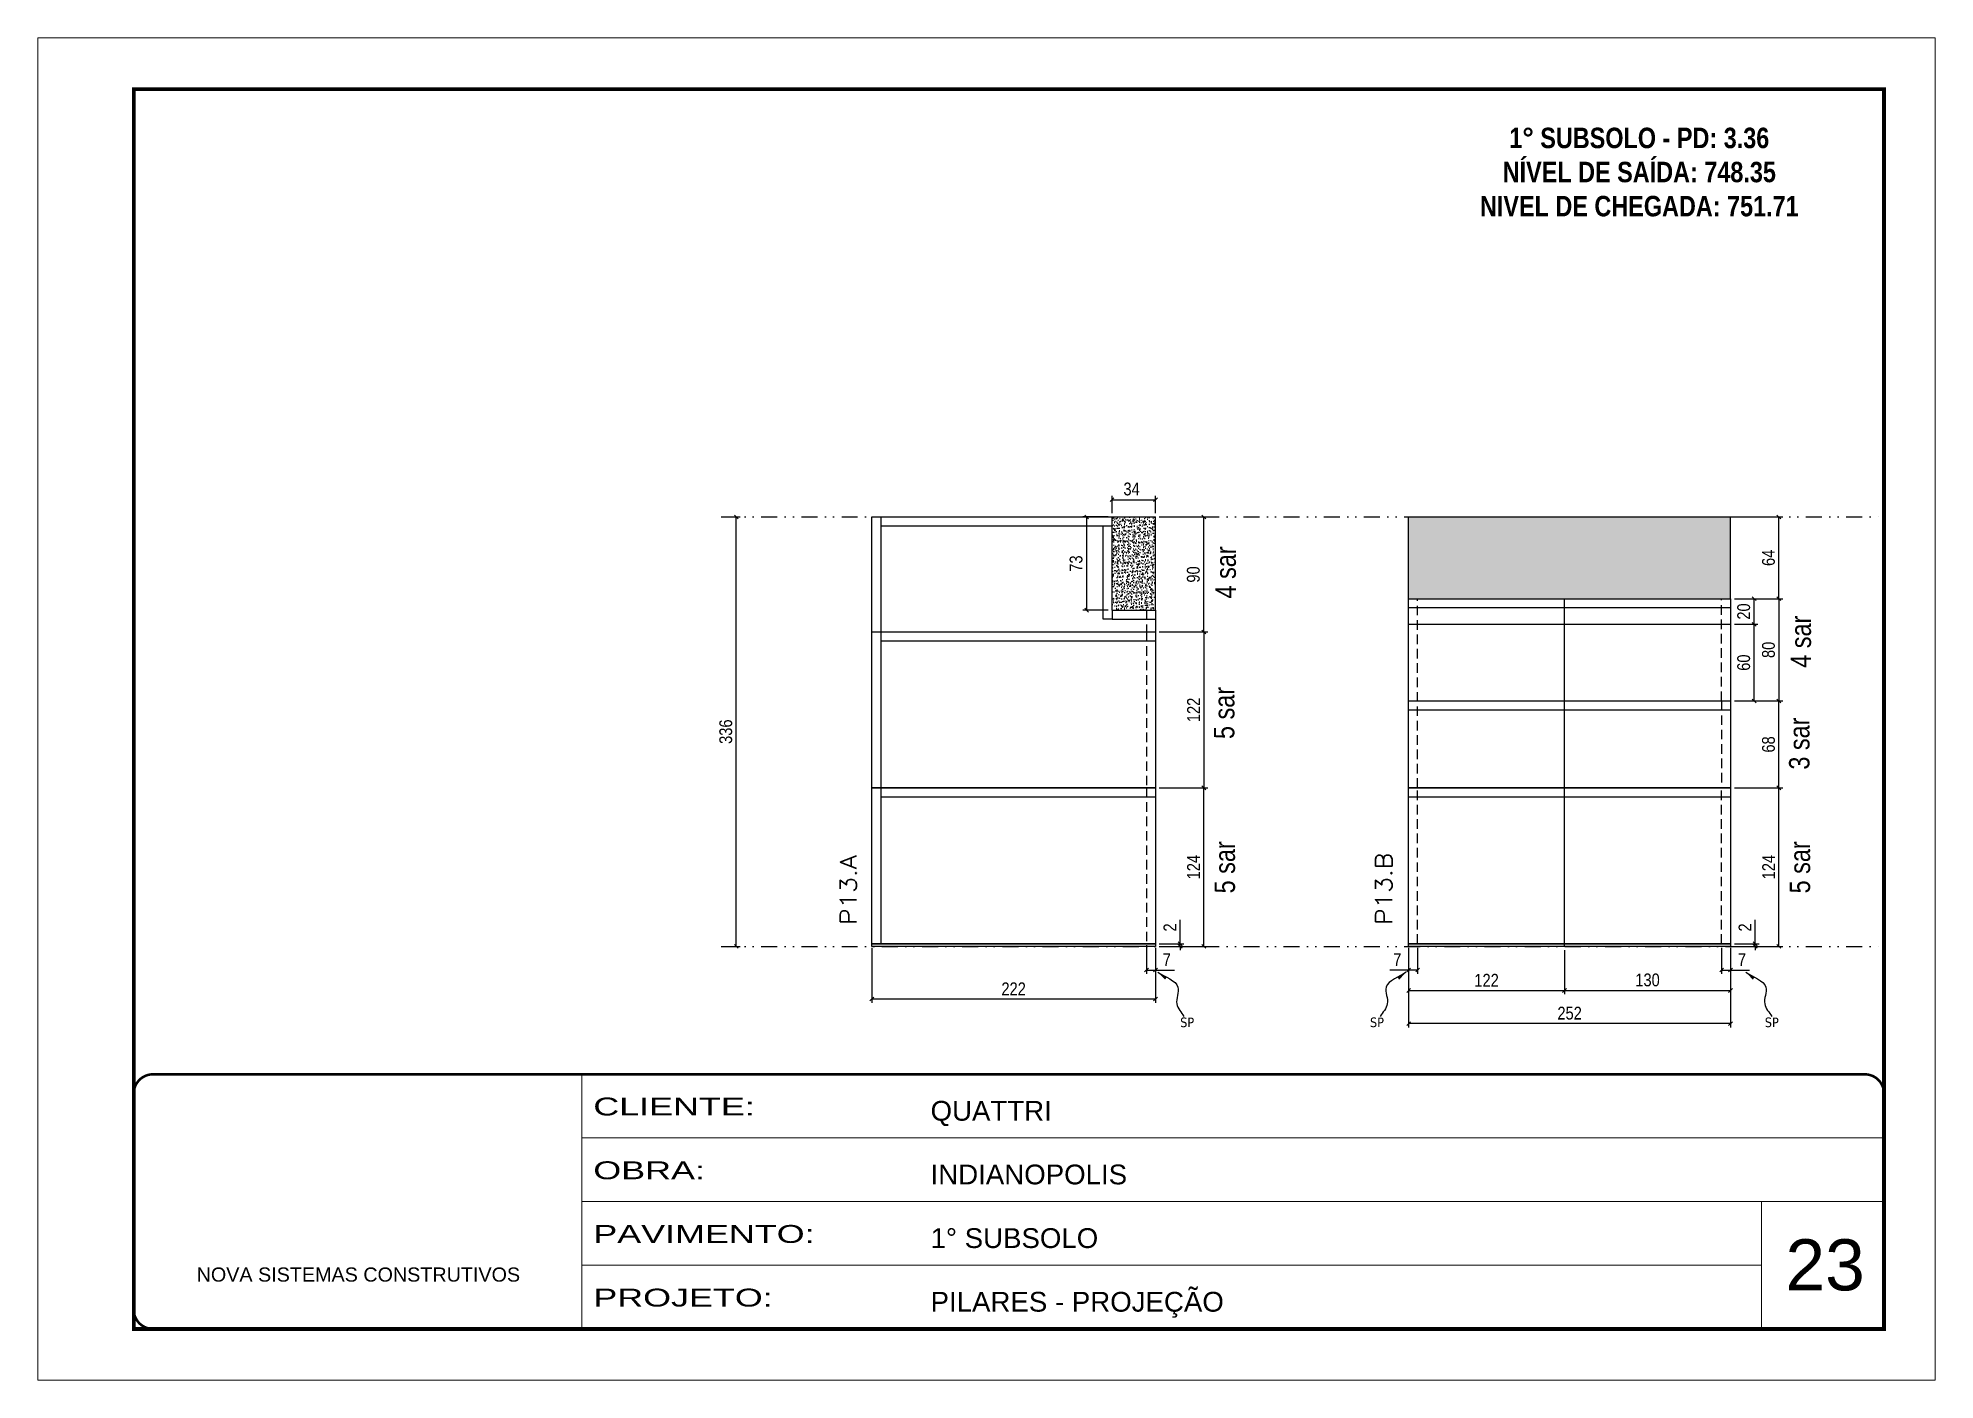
# Model space of a CAD drawing. Header units: millimetres. Extents: x 1945 to 8225, y 304 to 15137.
# Drawn here: x 5128 to 6613, y 8344 to 9394 of the extents above; entities that cross this region are included whole.
import ezdxf

# ---------------------------------------------------------------- set-up
doc = ezdxf.new("R2010")
doc.units = ezdxf.units.MM
for name, pattern in [('CONTINUO', [0]), ('DASHED', [0.75, 0.5, -0.25]), ('DIVIDE2', [0.625, 0.25, -0.125, 0, -0.125, 0, -0.125]), ('HIDDEN', [0.375, 0.25, -0.125])]:
    doc.linetypes.add(name, pattern=pattern)
for name, color, linetype, lineweight in [('CARIMBO', 255, 'Continuous', 9), ('Folhas', 255, 'Continuous', 9), ('SARRAFO DE PRESSAO', 251, 'DASHED', 9), ('Texto Seção', 7, 'Continuous', 15)]:
    doc.layers.add(name, color=color, linetype=linetype, lineweight=lineweight)
for name, color, linetype in [('COTA', 241, 'Continuous'), ('NOMENCLATURA', 7, 'Continuous'), ('Nível', 160, 'Continuous'), ('Painéis', 200, 'Continuous'), ('SARR_2.2x7', 40, 'Continuous'), ('texto', 7, 'Continuous')]:
    doc.layers.add(name, color=color, linetype=linetype)
doc.styles.add('ARIAL', font='arial.ttf')
doc.styles.add('ARIAL_NARROW', font='ARIALN.TTF', dxfattribs={"height": 0.2})
doc.styles.add('COTA TECNICA', font='techl___.ttf', dxfattribs={"height": 10})
doc.styles.add('COTA TECNICA-50', font='techl___.ttf', dxfattribs={"height": 10})
doc.styles.add('REGUA-120', font='ROMANS.shx', dxfattribs={"height": 15})
doc.styles.add('ROMANC', font='techb___.ttf', dxfattribs={"height": 2.5})
doc.styles.get("Standard").update_dxf_attribs({"font": 'arial.ttf'})
doc.styles.add('Tecnologia', font='')
doc.styles.get('Tecnologia').set_extended_font_data('Forgotten Futurist')
doc.dimstyles.new('COTA PAINEL-50', dxfattribs={"dimtxt": 10, "dimasz": 3, "dimexe": 3, "dimexo": 3, "dimgap": 3, "dimtad": 1, "dimdec": 1, "dimzin": 12, "dimdsep": 46, "dimtxsty": 'COTA TECNICA-50', "dimblk1": 'OBLIQUE', "dimblk2": 'OBLIQUE', "dimsah": 1, "dimcen": 0.9, "dimclrd": 4, "dimclre": 4, "dimclrt": 240, "dimadec": 1, "dimazin": 3, "dimtfac": 1, "dimtdec": 1, "dimtmove": 0, "dimatfit": 3, "dimfxl": 1, "dimtolj": 1, "dimtzin": 12, "dimarcsym": 0})
doc.dimstyles.new('PAINEL', dxfattribs={"dimtxt": 10, "dimasz": 3, "dimexe": 3, "dimexo": 3, "dimgap": 3, "dimtad": 1, "dimdec": 1, "dimzin": 12, "dimdsep": 46, "dimtxsty": 'COTA TECNICA', "dimblk1": 'OBLIQUE', "dimblk2": 'OBLIQUE', "dimsah": 1, "dimcen": 0.9, "dimclrd": 4, "dimclre": 4, "dimclrt": 240, "dimadec": 1, "dimazin": 3, "dimtfac": 1, "dimtdec": 1, "dimtmove": 0, "dimatfit": 3, "dimfxl": 1, "dimtolj": 1, "dimtzin": 12, "dimarcsym": 0})
doc.dimstyles.get("Standard").update_dxf_attribs({"dimtxt": 0.18, "dimasz": 0.18, "dimexe": 0.18, "dimexo": 0.0625, "dimgap": 0.09, "dimtad": 0, "dimtih": 1, "dimtoh": 1, "dimdec": 4, "dimzin": 0, "dimdsep": 46, "dimtxsty": 'Standard', "dimcen": 0.09, "dimadec": 0, "dimazin": 0, "dimtfac": 1, "dimtdec": 4, "dimtofl": 0, "dimtmove": 0, "dimatfit": 3, "dimfxl": 1, "dimtolj": 1, "dimtzin": 0, "dimarcsym": 0})

msp = doc.modelspace()

# ---------------------------------------------------------------- texts
at = {"layer": 'CARIMBO', "style": 'ARIAL'}
msp.add_text('23', height=40, dxfattribs=at).set_placement((6496.22, 8414.38))
at = {"layer": 'NOMENCLATURA', "style": 'ARIAL_NARROW'}
for s, p in [('4 sar', (6066.07, 8955.7)), ('4 sar', (6516.24, 8901.5)), ('5 sar', (6064.89, 8845.75)), ('3 sar', (6515.05, 8821.8)), ('5 sar', (6065.38, 8724.97)), ('5 sar', (6515.54, 8724.97))]:
    msp.add_text(s, height=16, rotation=90, dxfattribs=at).set_placement(p)
at = {"layer": 'NOMENCLATURA', "color": 2, "insert": (6381.85, 9324.03), "char_height": 16, "attachment_point": 2, "style": 'ROMANC'}
msp.add_mtext_dynamic_manual_height_columns('1° SUBSOLO - PD: 3.36\\PNÍVEL DE SAÍDA: 748.35\\PNIVEL DE CHEGADA: 751.71', width=449.0761, gutter_width=1, heights=[0], dxfattribs=at)
at = {"layer": 'texto', "color": 0, "char_height": 7.5, "attachment_point": 5}
for insert in [(6027.92, 8624.03), (6176.52, 8624.03), (6485.55, 8624.03)]:
    msp.add_mtext('{\\fTahoma|b0|i0|c0|p34;\\C4;SP}', dxfattribs=dict(at, insert=insert))
at = {"layer": 'Texto Seção', "style": 'REGUA-120', "width": 1.1}
for s, p in [('P13.A', (5769.2, 8700.35)), ('P13.B', (6188.35, 8700.35))]:
    msp.add_text(s, height=13, rotation=90, dxfattribs=at).set_placement(p)

# ---------------------------------------------------------------- blocks, each defined once
blk = doc.blocks.new('9999999999')
at = {"color": 30, "linetype": 'CONTINUO'}
for p, q in [((98564.6, 34230.2), (98564.6, 34429.4)), ((98564.6, 34379.6), (99584, 34379.6)), ((98564.6, 34329.8), (99488, 34329.8)), ((99584, 34329.8), (99488, 34329.8)), ((99488, 34329.8), (99488, 34230.2)), ((98564.6, 34280), (99488, 34280))]:
    blk.add_line(p, q, dxfattribs=at)
at = {"color": 30, "linetype": 'CONTINUO', "const_width": 2}
blk.add_lwpolyline([(99584, 34230.2), (99584, 34414.4, 0.414214), (99569, 34429.4), (98229, 34429.4, 0.414214), (98214, 34414.4), (98214, 34245.2, 0.414214), (98229, 34230.2), (99584, 34230.2)], format="xyb", dxfattribs=at)
at = {"layer": 'Folhas'}
blk.add_lwpolyline([(98139, 34190.2), (99624, 34190.2), (99624, 35240.2), (98139, 35240.2)], close=True, dxfattribs=at)
at = {"layer": 'Folhas', "color": 30, "const_width": 3}
blk.add_lwpolyline([(98214, 34230.2), (99584, 34230.2), (99584, 35200.2), (98214, 35200.2)], close=True, dxfattribs=at)
at = {"color": 7, "linetype": 'Continuous', "ltscale": 5, "style": 'ARIAL'}
for s, height, p in [('QUATTRI', 15.48, (98837.7, 34393.1)), ('INDIANOPOLIS', 15.483, (98837.7, 34343.3)), ('1° SUBSOLO', 15.48, (98837.7, 34293.5)), ('NOVA SISTEMAS CONSTRUTIVOS', 11.059, (98263.2, 34267.2)), ('PILARES - PROJEÇÃO', 15.483, (98837.7, 34243.7))]:
    blk.add_text(s, height=height, dxfattribs=at).set_placement(p)
at = {"layer": 'Folhas', "color": 7, "style": 'Tecnologia', "width": 1.5}
for s, p in [('CLIENTE:', (98573.7, 34397.2)), ('OBRA:', (98573.7, 34347.3)), ('PAVIMENTO:', (98573.7, 34297.5)), ('PROJETO:', (98573.7, 34247.7))]:
    blk.add_text(s, height=14, dxfattribs=at).set_placement(p)
blk = doc.blocks.new('_Oblique')
at = {"color": 0, "linetype": 'ByBlock', "lineweight": -2}
blk.add_line((-0.5, -0.5), (0.5, 0.5), dxfattribs=at)
blk = doc.blocks.new('*D989')
at = {"layer": 'COTA', "color": 4, "lineweight": -2, "transparency": 16777216}
for p, q in [((6201.3, 8682.5), (6201.3, 8620.1)), ((6453.3, 8682.5), (6453.3, 8620.1)), ((6453.3, 8623.1), (6201.3, 8623.1))]:
    blk.add_line(p, q, dxfattribs=at)
at = {"layer": 'Defpoints', "color": 0, "transparency": 16777216}
for p in [(6201.3, 8685.5), (6453.3, 8685.5), (6201.3, 8623.1)]:
    blk.add_point(p, dxfattribs=at)
at = {"layer": 'COTA', "color": 4, "lineweight": -2, "transparency": 16777216, "xscale": 3, "yscale": 3, "zscale": 3, "rotation": 180}
blk.add_blockref('_Oblique', (6201.3, 8623.1), dxfattribs=at)
at = {"layer": 'COTA', "color": 4, "lineweight": -2, "transparency": 16777216, "xscale": 3, "yscale": 3, "zscale": 3}
blk.add_blockref('_Oblique', (6453.3, 8623.1), dxfattribs=at)
at = {"layer": 'COTA', "color": 240, "transparency": 16777216, "insert": (6327.3, 8631.2), "char_height": 10, "attachment_point": 5, "style": 'COTA TECNICA'}
blk.add_mtext('\\A1;252', dxfattribs=at)
blk = doc.blocks.new('*D990')
at = {"layer": 'COTA', "color": 4, "lineweight": -2, "transparency": 16777216}
for p, q in [((6446.3, 8682.5), (6446.3, 8662)), ((6453.3, 8680.5), (6453.3, 8662)), ((6446.3, 8665), (6453.3, 8665)), ((6453.3, 8665), (6468, 8665))]:
    blk.add_line(p, q, dxfattribs=at)
at = {"layer": 'Defpoints', "color": 0, "transparency": 16777216}
for p in [(6446.3, 8685.5), (6453.3, 8683.5), (6453.3, 8665)]:
    blk.add_point(p, dxfattribs=at)
at = {"layer": 'COTA', "color": 4, "lineweight": -2, "transparency": 16777216, "xscale": 3, "yscale": 3, "zscale": 3, "rotation": 180}
blk.add_blockref('_Oblique', (6446.3, 8665), dxfattribs=at)
at = {"layer": 'COTA', "color": 4, "lineweight": -2, "transparency": 16777216, "xscale": 3, "yscale": 3, "zscale": 3}
blk.add_blockref('_Oblique', (6453.3, 8665), dxfattribs=at)
at = {"layer": 'COTA', "color": 240, "transparency": 16777216, "insert": (6462.2, 8673.1), "char_height": 10, "attachment_point": 5, "style": 'COTA TECNICA-50'}
blk.add_mtext('\\A1;7', dxfattribs=at)
blk = doc.blocks.new('*D991')
at = {"layer": 'COTA', "color": 4, "lineweight": -2, "transparency": 16777216}
for p, q in [((6201.3, 8680.5), (6201.3, 8662)), ((6208.3, 8682.5), (6208.3, 8662)), ((6201.3, 8665), (6186.6, 8665)), ((6208.3, 8665), (6201.3, 8665))]:
    blk.add_line(p, q, dxfattribs=at)
at = {"layer": 'Defpoints', "color": 0, "transparency": 16777216}
for p in [(6201.3, 8683.5), (6208.3, 8685.5), (6201.3, 8665)]:
    blk.add_point(p, dxfattribs=at)
at = {"layer": 'COTA', "color": 4, "lineweight": -2, "transparency": 16777216, "xscale": 3, "yscale": 3, "zscale": 3, "rotation": 180}
blk.add_blockref('_Oblique', (6201.3, 8665), dxfattribs=at)
at = {"layer": 'COTA', "color": 4, "lineweight": -2, "transparency": 16777216, "xscale": 3, "yscale": 3, "zscale": 3}
blk.add_blockref('_Oblique', (6208.3, 8665), dxfattribs=at)
at = {"layer": 'COTA', "color": 240, "transparency": 16777216, "insert": (6192.4, 8673.1), "char_height": 10, "attachment_point": 5, "style": 'COTA TECNICA-50'}
blk.add_mtext('\\A1;7', dxfattribs=at)
blk = doc.blocks.new('*D992')
at = {"layer": 'COTA', "color": 4, "lineweight": -2, "transparency": 16777216}
for p, q in [((6472.6, 8685.5), (6472.6, 8704.3)), ((6456.3, 8685.5), (6475.6, 8685.5)), ((6456.3, 8683.5), (6475.6, 8683.5)), ((6472.6, 8683.5), (6472.6, 8685.5)), ((6472.6, 8683.5), (6472.6, 8680.5))]:
    blk.add_line(p, q, dxfattribs=at)
at = {"layer": 'Defpoints', "color": 0, "transparency": 16777216}
for p in [(6453.3, 8685.5), (6453.3, 8683.5), (6472.6, 8683.5)]:
    blk.add_point(p, dxfattribs=at)
at = {"layer": 'COTA', "color": 4, "lineweight": -2, "transparency": 16777216, "xscale": 3, "yscale": 3, "zscale": 3}
for p, rotation in [((6472.6, 8685.5), 270), ((6472.6, 8683.5), 90)]:
    blk.add_blockref('_Oblique', p, dxfattribs=dict(at, rotation=rotation))
at = {"layer": 'COTA', "color": 240, "transparency": 16777216, "insert": (6464.6, 8698.3), "char_height": 10, "attachment_point": 5, "rotation": 90, "style": 'COTA TECNICA-50'}
blk.add_mtext('\\A1;2', dxfattribs=at)
blk = doc.blocks.new('*D993')
at = {"layer": 'COTA', "color": 4, "lineweight": -2, "transparency": 16777216}
for p, q in [((5666.2, 9019.5), (5678, 9019.5)), ((5675, 8683.5), (5675, 9019.5)), ((5666.2, 8683.5), (5678, 8683.5))]:
    blk.add_line(p, q, dxfattribs=at)
at = {"layer": 'Defpoints', "color": 0, "transparency": 16777216}
for p in [(5663.2, 9019.5), (5675, 9019.5), (5663.2, 8683.5)]:
    blk.add_point(p, dxfattribs=at)
at = {"layer": 'COTA', "color": 4, "lineweight": -2, "transparency": 16777216, "xscale": 3, "yscale": 3, "zscale": 3}
for p, rotation in [((5675, 9019.5), 90), ((5675, 8683.5), 270)]:
    blk.add_blockref('_Oblique', p, dxfattribs=dict(at, rotation=rotation))
at = {"layer": 'COTA', "color": 240, "transparency": 16777216, "insert": (5666.8, 8851.5), "char_height": 10, "attachment_point": 5, "rotation": 90, "style": 'COTA TECNICA-50'}
blk.add_mtext('\\A1;336', dxfattribs=at)
blk = doc.blocks.new('*D994')
at = {"layer": 'COTA', "color": 4, "lineweight": -2, "transparency": 16777216}
for p, q in [((6456.3, 9019.5), (6494.1, 9019.5)), ((6491.1, 8955.5), (6491.1, 9019.5)), ((6456.3, 8955.5), (6494.1, 8955.5))]:
    blk.add_line(p, q, dxfattribs=at)
at = {"layer": 'Defpoints', "color": 0, "transparency": 16777216}
for p in [(6453.3, 9019.5), (6491.1, 9019.5), (6453.3, 8955.5)]:
    blk.add_point(p, dxfattribs=at)
at = {"layer": 'COTA', "color": 4, "lineweight": -2, "transparency": 16777216, "xscale": 3, "yscale": 3, "zscale": 3}
for p, rotation in [((6491.1, 9019.5), 90), ((6491.1, 8955.5), 270)]:
    blk.add_blockref('_Oblique', p, dxfattribs=dict(at, rotation=rotation))
at = {"layer": 'COTA', "color": 240, "transparency": 16777216, "insert": (6483, 8987.5), "char_height": 10, "attachment_point": 5, "rotation": 90, "style": 'COTA TECNICA'}
blk.add_mtext('\\A1;64', dxfattribs=at)
blk = doc.blocks.new('*D995')
at = {"layer": 'COTA', "color": 4, "lineweight": -2, "transparency": 16777216}
for p, q in [((6456.3, 8807.5), (6494.1, 8807.5)), ((6491.1, 8683.5), (6491.1, 8807.5)), ((6456.3, 8683.5), (6494.1, 8683.5))]:
    blk.add_line(p, q, dxfattribs=at)
at = {"layer": 'Defpoints', "color": 0, "transparency": 16777216}
for p in [(6453.3, 8807.5), (6491.1, 8807.5), (6453.3, 8683.5)]:
    blk.add_point(p, dxfattribs=at)
at = {"layer": 'COTA', "color": 4, "lineweight": -2, "transparency": 16777216, "xscale": 3, "yscale": 3, "zscale": 3}
for p, rotation in [((6491.1, 8807.5), 90), ((6491.1, 8683.5), 270)]:
    blk.add_blockref('_Oblique', p, dxfattribs=dict(at, rotation=rotation))
at = {"layer": 'COTA', "color": 240, "transparency": 16777216, "insert": (6483.1, 8745.5), "char_height": 10, "attachment_point": 5, "rotation": 90, "style": 'COTA TECNICA'}
blk.add_mtext('\\A1;124', dxfattribs=at)
blk = doc.blocks.new('*D904')
at = {"layer": 'COTA', "color": 4, "lineweight": -2, "transparency": 16777216}
for p, q in [((5781.1, 8682.5), (5781.1, 8639.3)), ((6003.1, 8682.5), (6003.1, 8639.3)), ((6003.1, 8642.3), (5781.1, 8642.3))]:
    blk.add_line(p, q, dxfattribs=at)
at = {"layer": 'Defpoints', "color": 0, "transparency": 16777216}
for p in [(5781.1, 8685.5), (6003.1, 8685.5), (5781.1, 8642.3)]:
    blk.add_point(p, dxfattribs=at)
at = {"layer": 'COTA', "color": 4, "lineweight": -2, "transparency": 16777216, "xscale": 3, "yscale": 3, "zscale": 3, "rotation": 180}
blk.add_blockref('_Oblique', (5781.1, 8642.3), dxfattribs=at)
at = {"layer": 'COTA', "color": 4, "lineweight": -2, "transparency": 16777216, "xscale": 3, "yscale": 3, "zscale": 3}
blk.add_blockref('_Oblique', (6003.1, 8642.3), dxfattribs=at)
at = {"layer": 'COTA', "color": 240, "transparency": 16777216, "insert": (5892.1, 8650.3), "char_height": 10, "attachment_point": 5, "style": 'COTA TECNICA'}
blk.add_mtext('\\A1;222', dxfattribs=at)
blk = doc.blocks.new('*D905')
at = {"layer": 'COTA', "color": 4, "lineweight": -2, "transparency": 16777216}
for p, q in [((5996.1, 8684.5), (5996.1, 8662)), ((6003.1, 8680.5), (6003.1, 8662)), ((5996.1, 8665), (6003.1, 8665)), ((6003.1, 8665), (6017.9, 8665))]:
    blk.add_line(p, q, dxfattribs=at)
at = {"layer": 'Defpoints', "color": 0, "transparency": 16777216}
for p in [(5996.1, 8687.5), (6003.1, 8683.5), (6003.1, 8665)]:
    blk.add_point(p, dxfattribs=at)
at = {"layer": 'COTA', "color": 4, "lineweight": -2, "transparency": 16777216, "xscale": 3, "yscale": 3, "zscale": 3, "rotation": 180}
blk.add_blockref('_Oblique', (5996.1, 8665), dxfattribs=at)
at = {"layer": 'COTA', "color": 4, "lineweight": -2, "transparency": 16777216, "xscale": 3, "yscale": 3, "zscale": 3}
blk.add_blockref('_Oblique', (6003.1, 8665), dxfattribs=at)
at = {"layer": 'COTA', "color": 240, "transparency": 16777216, "insert": (6012, 8673.1), "char_height": 10, "attachment_point": 5, "style": 'COTA TECNICA-50'}
blk.add_mtext('\\A1;7', dxfattribs=at)
blk = doc.blocks.new('*D906')
at = {"layer": 'COTA', "color": 4, "lineweight": -2, "transparency": 16777216}
for p, q in [((6022.4, 8685.5), (6022.4, 8704.3)), ((6006.1, 8685.5), (6025.4, 8685.5)), ((6006.1, 8683.5), (6025.4, 8683.5)), ((6022.4, 8683.5), (6022.4, 8685.5)), ((6022.4, 8683.5), (6022.4, 8680.5))]:
    blk.add_line(p, q, dxfattribs=at)
at = {"layer": 'Defpoints', "color": 0, "transparency": 16777216}
for p in [(6003.1, 8685.5), (6003.1, 8683.5), (6022.4, 8683.5)]:
    blk.add_point(p, dxfattribs=at)
at = {"layer": 'COTA', "color": 4, "lineweight": -2, "transparency": 16777216, "xscale": 3, "yscale": 3, "zscale": 3}
for p, rotation in [((6022.4, 8685.5), 270), ((6022.4, 8683.5), 90)]:
    blk.add_blockref('_Oblique', p, dxfattribs=dict(at, rotation=rotation))
at = {"layer": 'COTA', "color": 240, "transparency": 16777216, "insert": (6014.4, 8698.3), "char_height": 10, "attachment_point": 5, "rotation": 90, "style": 'COTA TECNICA-50'}
blk.add_mtext('\\A1;2', dxfattribs=at)
blk = doc.blocks.new('*D907')
at = {"layer": 'COTA', "color": 4, "lineweight": -2, "transparency": 16777216}
for p, q in [((6006.1, 8807.5), (6044, 8807.5)), ((6041, 8683.5), (6041, 8807.5)), ((6006.1, 8683.5), (6044, 8683.5))]:
    blk.add_line(p, q, dxfattribs=at)
at = {"layer": 'Defpoints', "color": 0, "transparency": 16777216}
for p in [(6003.1, 8807.5), (6041, 8807.5), (6003.1, 8683.5)]:
    blk.add_point(p, dxfattribs=at)
at = {"layer": 'COTA', "color": 4, "lineweight": -2, "transparency": 16777216, "xscale": 3, "yscale": 3, "zscale": 3}
for p, rotation in [((6041, 8807.5), 90), ((6041, 8683.5), 270)]:
    blk.add_blockref('_Oblique', p, dxfattribs=dict(at, rotation=rotation))
at = {"layer": 'COTA', "color": 240, "transparency": 16777216, "insert": (6032.9, 8745.5), "char_height": 10, "attachment_point": 5, "rotation": 90, "style": 'COTA TECNICA'}
blk.add_mtext('\\A1;124', dxfattribs=at)
blk = doc.blocks.new('*D908')
at = {"layer": 'COTA', "color": 4, "lineweight": -2, "transparency": 16777216}
for p, q in [((6006.1, 8929.5), (6044, 8929.5)), ((6041, 8929.5), (6041, 8807.5)), ((6006.1, 8807.5), (6044, 8807.5))]:
    blk.add_line(p, q, dxfattribs=at)
at = {"layer": 'Defpoints', "color": 0, "transparency": 16777216}
for p in [(6003.1, 8929.5), (6003.1, 8807.5), (6041, 8807.5)]:
    blk.add_point(p, dxfattribs=at)
at = {"layer": 'COTA', "color": 4, "lineweight": -2, "transparency": 16777216, "xscale": 3, "yscale": 3, "zscale": 3}
for p, rotation in [((6041, 8929.5), 90), ((6041, 8807.5), 270)]:
    blk.add_blockref('_Oblique', p, dxfattribs=dict(at, rotation=rotation))
at = {"layer": 'COTA', "color": 240, "transparency": 16777216, "insert": (6032.9, 8868.5), "char_height": 10, "attachment_point": 5, "rotation": 90, "style": 'COTA TECNICA'}
blk.add_mtext('\\A1;122', dxfattribs=at)
blk = doc.blocks.new('*D909')
at = {"layer": 'COTA', "color": 4, "lineweight": -2, "transparency": 16777216}
for p, q in [((6006.1, 9019.5), (6044, 9019.5)), ((6041, 8929.5), (6041, 9019.5)), ((6006.1, 8929.5), (6044, 8929.5))]:
    blk.add_line(p, q, dxfattribs=at)
at = {"layer": 'Defpoints', "color": 0, "transparency": 16777216}
for p in [(6003.1, 9019.5), (6041, 9019.5), (6003.1, 8929.5)]:
    blk.add_point(p, dxfattribs=at)
at = {"layer": 'COTA', "color": 4, "lineweight": -2, "transparency": 16777216, "xscale": 3, "yscale": 3, "zscale": 3}
for p, rotation in [((6041, 9019.5), 90), ((6041, 8929.5), 270)]:
    blk.add_blockref('_Oblique', p, dxfattribs=dict(at, rotation=rotation))
at = {"layer": 'COTA', "color": 240, "transparency": 16777216, "insert": (6032.8, 8974.5), "char_height": 10, "attachment_point": 5, "rotation": 90, "style": 'COTA TECNICA'}
blk.add_mtext('\\A1;90', dxfattribs=at)
blk = doc.blocks.new('*D910')
at = {"layer": 'COTA', "color": 4, "lineweight": -2, "transparency": 16777216}
for p, q in [((5969.1, 9022.5), (5969.1, 9036)), ((5969.1, 9033), (6003.1, 9033)), ((6003.1, 9022.5), (6003.1, 9036))]:
    blk.add_line(p, q, dxfattribs=at)
at = {"layer": 'Defpoints', "color": 0, "transparency": 16777216}
for p in [(6003.1, 9033), (5969.1, 9019.5), (6003.1, 9019.5)]:
    blk.add_point(p, dxfattribs=at)
at = {"layer": 'COTA', "color": 4, "lineweight": -2, "transparency": 16777216, "xscale": 3, "yscale": 3, "zscale": 3, "rotation": 180}
blk.add_blockref('_Oblique', (5969.1, 9033), dxfattribs=at)
at = {"layer": 'COTA', "color": 4, "lineweight": -2, "transparency": 16777216, "xscale": 3, "yscale": 3, "zscale": 3}
blk.add_blockref('_Oblique', (6003.1, 9033), dxfattribs=at)
at = {"layer": 'COTA', "color": 240, "transparency": 16777216, "insert": (5984.4, 9041.3), "char_height": 10, "attachment_point": 5, "style": 'COTA TECNICA'}
blk.add_mtext('\\A1;34', dxfattribs=at)
blk = doc.blocks.new('*D911')
at = {"layer": 'COTA', "color": 4, "lineweight": -2, "transparency": 16777216}
for p, q in [((5966.1, 9019.5), (5946.3, 9019.5)), ((5949.3, 8946.5), (5949.3, 9019.5)), ((5966.1, 8946.5), (5946.3, 8946.5))]:
    blk.add_line(p, q, dxfattribs=at)
at = {"layer": 'Defpoints', "color": 0, "transparency": 16777216}
for p in [(5949.3, 9019.5), (5969.1, 9019.5), (5969.1, 8946.5)]:
    blk.add_point(p, dxfattribs=at)
at = {"layer": 'COTA', "color": 4, "lineweight": -2, "transparency": 16777216, "xscale": 3, "yscale": 3, "zscale": 3}
for p, rotation in [((5949.3, 9019.5), 90), ((5949.3, 8946.5), 270)]:
    blk.add_blockref('_Oblique', p, dxfattribs=dict(at, rotation=rotation))
at = {"layer": 'COTA', "color": 240, "transparency": 16777216, "insert": (5941, 8983), "char_height": 10, "attachment_point": 5, "rotation": 90, "style": 'COTA TECNICA'}
blk.add_mtext('\\A1;73', dxfattribs=at)
blk = doc.blocks.new('*D1616')
at = {"layer": 'Defpoints', "color": 0, "transparency": 16777216}
for p in [(6201.3, 8683.5), (6323.3, 8683.5), (6323.3, 8649)]:
    blk.add_point(p, dxfattribs=at)
at = {"layer": 'Painéis', "color": 4, "lineweight": -2, "transparency": 16777216}
for p, q in [((6201.3, 8680.5), (6201.3, 8646)), ((6323.3, 8680.5), (6323.3, 8646)), ((6201.3, 8649), (6323.3, 8649))]:
    blk.add_line(p, q, dxfattribs=at)
at = {"layer": 'Painéis', "color": 4, "lineweight": -2, "transparency": 16777216, "xscale": 3, "yscale": 3, "zscale": 3, "rotation": 180}
blk.add_blockref('_Oblique', (6201.3, 8649), dxfattribs=at)
at = {"layer": 'Painéis', "color": 4, "lineweight": -2, "transparency": 16777216, "xscale": 3, "yscale": 3, "zscale": 3}
blk.add_blockref('_Oblique', (6323.3, 8649), dxfattribs=at)
at = {"layer": 'Painéis', "color": 240, "transparency": 16777216, "insert": (6262.3, 8657), "char_height": 10, "attachment_point": 5, "style": 'COTA TECNICA'}
blk.add_mtext('\\A1;122', dxfattribs=at)
blk = doc.blocks.new('*D996')
at = {"layer": 'Defpoints', "color": 0, "transparency": 16777216}
for p in [(6323.3, 8683.5), (6453.3, 8683.5), (6453.3, 8649)]:
    blk.add_point(p, dxfattribs=at)
at = {"layer": 'Painéis', "color": 4, "lineweight": -2, "transparency": 16777216}
for p, q in [((6323.3, 8680.5), (6323.3, 8646)), ((6453.3, 8680.5), (6453.3, 8646)), ((6323.3, 8649), (6453.3, 8649))]:
    blk.add_line(p, q, dxfattribs=at)
at = {"layer": 'Painéis', "color": 4, "lineweight": -2, "transparency": 16777216, "xscale": 3, "yscale": 3, "zscale": 3, "rotation": 180}
blk.add_blockref('_Oblique', (6323.3, 8649), dxfattribs=at)
at = {"layer": 'Painéis', "color": 4, "lineweight": -2, "transparency": 16777216, "xscale": 3, "yscale": 3, "zscale": 3}
blk.add_blockref('_Oblique', (6453.3, 8649), dxfattribs=at)
at = {"layer": 'Painéis', "color": 240, "transparency": 16777216, "insert": (6388.3, 8657.2), "char_height": 10, "attachment_point": 5, "style": 'COTA TECNICA'}
blk.add_mtext('\\A1;130', dxfattribs=at)
blk = doc.blocks.new('*D780')
at = {"layer": 'COTA', "color": 4, "lineweight": -2, "transparency": 16777216}
for p, q in [((6456.3, 8955.5), (6474.7, 8955.5)), ((6471.7, 8935.5), (6471.7, 8955.5)), ((6456.3, 8935.5), (6474.7, 8935.5))]:
    blk.add_line(p, q, dxfattribs=at)
at = {"layer": 'Defpoints', "color": 0, "transparency": 16777216}
for p in [(6453.3, 8955.5), (6471.7, 8955.5), (6453.3, 8935.5)]:
    blk.add_point(p, dxfattribs=at)
at = {"layer": 'COTA', "color": 4, "lineweight": -2, "transparency": 16777216, "xscale": 3, "yscale": 3, "zscale": 3}
for p, rotation in [((6471.7, 8955.5), 90), ((6471.7, 8935.5), 270)]:
    blk.add_blockref('_Oblique', p, dxfattribs=dict(at, rotation=rotation))
at = {"layer": 'COTA', "color": 240, "transparency": 16777216, "insert": (6463.6, 8945.5), "char_height": 10, "attachment_point": 5, "rotation": 90, "style": 'COTA TECNICA'}
blk.add_mtext('\\A1;20', dxfattribs=at)
blk = doc.blocks.new('*D781')
at = {"layer": 'Defpoints', "color": 0, "transparency": 16777216}
for p in [(6453.3, 8875.5), (6491.1, 8875.5), (6453.3, 8807.5)]:
    blk.add_point(p, dxfattribs=at)
at = {"layer": 'Painéis', "color": 4, "lineweight": -2, "transparency": 16777216}
for p, q in [((6456.3, 8875.5), (6494.1, 8875.5)), ((6491.1, 8807.5), (6491.1, 8875.5)), ((6456.3, 8807.5), (6494.1, 8807.5))]:
    blk.add_line(p, q, dxfattribs=at)
at = {"layer": 'Painéis', "color": 4, "lineweight": -2, "transparency": 16777216, "xscale": 3, "yscale": 3, "zscale": 3}
for p, rotation in [((6491.1, 8875.5), 90), ((6491.1, 8807.5), 270)]:
    blk.add_blockref('_Oblique', p, dxfattribs=dict(at, rotation=rotation))
at = {"layer": 'Painéis', "color": 240, "transparency": 16777216, "insert": (6483, 8841.5), "char_height": 10, "attachment_point": 5, "rotation": 90, "style": 'COTA TECNICA'}
blk.add_mtext('\\A1;68', dxfattribs=at)
blk = doc.blocks.new('*D782')
at = {"layer": 'Defpoints', "color": 0, "transparency": 16777216}
for p in [(6453.3, 8935.5), (6471.7, 8935.5), (6453.3, 8875.5)]:
    blk.add_point(p, dxfattribs=at)
at = {"layer": 'Painéis', "color": 4, "lineweight": -2, "transparency": 16777216}
for p, q in [((6456.3, 8935.5), (6474.7, 8935.5)), ((6471.7, 8875.5), (6471.7, 8935.5)), ((6456.3, 8875.5), (6474.7, 8875.5))]:
    blk.add_line(p, q, dxfattribs=at)
at = {"layer": 'Painéis', "color": 4, "lineweight": -2, "transparency": 16777216, "xscale": 3, "yscale": 3, "zscale": 3}
for p, rotation in [((6471.7, 8935.5), 90), ((6471.7, 8875.5), 270)]:
    blk.add_blockref('_Oblique', p, dxfattribs=dict(at, rotation=rotation))
at = {"layer": 'Painéis', "color": 240, "transparency": 16777216, "insert": (6463.6, 8905.5), "char_height": 10, "attachment_point": 5, "rotation": 90, "style": 'COTA TECNICA'}
blk.add_mtext('\\A1;60', dxfattribs=at)
blk = doc.blocks.new('*D783')
at = {"layer": 'Defpoints', "color": 0, "transparency": 16777216}
for p in [(6453.3, 8955.5), (6453.3, 8875.5), (6491.1, 8875.5)]:
    blk.add_point(p, dxfattribs=at)
at = {"layer": 'Painéis', "color": 4, "lineweight": -2, "transparency": 16777216}
for p, q in [((6456.3, 8955.5), (6494.1, 8955.5)), ((6491.1, 8955.5), (6491.1, 8875.5)), ((6456.3, 8875.5), (6494.1, 8875.5))]:
    blk.add_line(p, q, dxfattribs=at)
at = {"layer": 'Painéis', "color": 4, "lineweight": -2, "transparency": 16777216, "xscale": 3, "yscale": 3, "zscale": 3}
for p, rotation in [((6491.1, 8955.5), 90), ((6491.1, 8875.5), 270)]:
    blk.add_blockref('_Oblique', p, dxfattribs=dict(at, rotation=rotation))
at = {"layer": 'Painéis', "color": 240, "transparency": 16777216, "insert": (6483, 8915.5), "char_height": 10, "attachment_point": 5, "rotation": 90, "style": 'COTA TECNICA'}
blk.add_mtext('\\A1;80', dxfattribs=at)

# ---------------------------------------------------------------- dimensions: what is measured, and where the dimension line sits
at = {"layer": 'COTA'}
for base, p1, p2, angle, dimstyle, picture, middle in [((6003.14, 9033.05), (5969.14, 9019.52), (6003.14, 9019.52), 180, 'PAINEL', '*D910', (5984.39, 9033.05)), ((6471.71, 8955.52), (6453.3, 8935.52), (6453.3, 8955.52), 90, 'PAINEL', '*D780', (6471.71, 8945.52)), ((6022.4, 8683.52), (6003.14, 8685.52), (6003.14, 8683.52), 90, 'COTA PAINEL-50', '*D906', (6022.4, 8698.26)), ((6472.56, 8683.52), (6453.3, 8685.52), (6453.3, 8683.52), 90, 'COTA PAINEL-50', '*D992', (6472.56, 8698.26))]:
    dim = msp.add_linear_dim(base=base, p1=p1, p2=p2, angle=angle, dimstyle=dimstyle, dxfattribs=at)
    dim.commit()
    dim.dimension.update_dxf_attribs({"geometry": picture, "text_midpoint": middle, "dimtype": 160})
for base, p1, p2, angle, dimstyle, picture, middle in [((5675, 9019.52), (5663.15, 8683.52), (5663.15, 9019.52), 90, 'COTA PAINEL-50', '*D993', (5666.78, 8851.52)), ((5949.26, 9019.52), (5969.14, 8946.52), (5969.14, 9019.52), 90, 'PAINEL', '*D911', (5941.04, 8983.02)), ((6040.98, 9019.52), (6003.14, 8929.52), (6003.14, 9019.52), 90, 'PAINEL', '*D909', (6032.85, 8974.52)), ((6491.14, 9019.52), (6453.3, 8955.52), (6453.3, 9019.52), 90, 'PAINEL', '*D994', (6483.04, 8987.52)), ((6040.98, 8807.52), (6003.14, 8929.52), (6003.14, 8807.52), 90, 'PAINEL', '*D908', (6032.92, 8868.52)), ((6040.98, 8807.52), (6003.14, 8683.52), (6003.14, 8807.52), 90, 'PAINEL', '*D907', (6032.91, 8745.52)), ((6491.14, 8807.52), (6453.3, 8683.52), (6453.3, 8807.52), 90, 'PAINEL', '*D995', (6483.07, 8745.52)), ((6003.14, 8665.01), (5996.14, 8687.52), (6003.14, 8683.52), 0, 'COTA PAINEL-50', '*D905', (6012, 8673.08)), ((6201.3, 8665.01), (6208.3, 8685.52), (6201.3, 8683.52), 180, 'COTA PAINEL-50', '*D991', (6192.44, 8673.08))]:
    dim = msp.add_linear_dim(base=base, p1=p1, p2=p2, angle=angle, dimstyle=dimstyle, dxfattribs=at)
    dim.commit()
    dim.dimension.update_dxf_attribs({"geometry": picture, "text_midpoint": middle})
for base, p1, p2, picture, middle in [((5781.14, 8642.34), (6003.14, 8685.52), (5781.14, 8685.52), '*D904', (5892.14, 8650.34)), ((6201.3, 8623.13), (6453.3, 8685.52), (6201.3, 8685.52), '*D989', (6327.3, 8631.24))]:
    dim = msp.add_linear_dim(base=base, p1=p1, p2=p2, angle=180, dimstyle='PAINEL', override={"dimarcsym": 2}, dxfattribs=at)
    dim.commit()
    dim.dimension.update_dxf_attribs({"geometry": picture, "text_midpoint": middle})
dim = msp.add_linear_dim(base=(6453.3, 8665.01), p1=(6446.3, 8685.52), p2=(6453.3, 8683.52), dimstyle='COTA PAINEL-50', dxfattribs=at)
dim.commit()
dim.dimension.update_dxf_attribs({"geometry": '*D990', "text_midpoint": (6462.17, 8673.08)})
at = {"layer": 'Painéis'}
for base, p1, p2, picture, middle in [((6491.14, 8875.52), (6453.3, 8955.52), (6453.3, 8875.52), '*D783', (6483.02, 8915.52)), ((6471.71, 8935.52), (6453.3, 8875.52), (6453.3, 8935.52), '*D782', (6463.61, 8905.52)), ((6491.14, 8875.52), (6453.3, 8807.52), (6453.3, 8875.52), '*D781', (6483.02, 8841.52))]:
    dim = msp.add_linear_dim(base=base, p1=p1, p2=p2, angle=90, dimstyle='PAINEL', dxfattribs=at)
    dim.commit()
    dim.dimension.update_dxf_attribs({"geometry": picture, "text_midpoint": middle})
for base, p1, p2, picture, middle in [((6323.3, 8648.96), (6201.3, 8683.52), (6323.3, 8683.52), '*D1616', (6262.3, 8657.02)), ((6453.3, 8648.96), (6323.3, 8683.52), (6453.3, 8683.52), '*D996', (6388.3, 8657.18))]:
    dim = msp.add_linear_dim(base=base, p1=p1, p2=p2, dimstyle='PAINEL', dxfattribs=at)
    dim.commit()
    dim.dimension.update_dxf_attribs({"geometry": picture, "text_midpoint": middle})

# ---------------------------------------------------------------- hatches: boundary and pattern name
at = {"layer": 'COTA', "linetype": 'ByBlock'}
h = msp.add_hatch(dxfattribs=at)
h.set_pattern_fill('AR-CONC', color=256, scale=0.03)
h.set_pattern_definition([(50, (-10850.6243, 3610.0815), (5.4655401, -0.4781726), [0.5715, -6.2865]), (355, (-10850.6243, 3610.0815), (-1.0573026, 5.7317054), [0.4572, -5.0292175]), (100.451445, (-10850.169, 3610.0417), (4.4082374, 5.2535326), [0.4857003, -5.3427073]), (46.1842, (-10850.624, 3611.6055), (8.1323712, -1.2612698), [0.85725, -9.42975]), (96.63556, (-10849.9466, 3611.5004), (7.122124, 7.4227837), [0.7285507, -8.0140682]), (351.18415, (-10850.624, 3611.6055), (7.122124, 7.4227837), [0.685799, -7.543792]), (21, (-10849.8623, 3611.2245), (4.5484317, -3.067956), [0.5715, -6.2865]), (326, (-10849.8623, 3611.2245), (1.8540609, 5.525639), [0.4572, -5.0292]), (71.451445, (-10849.483, 3610.969), (6.4024926, 2.457683), [0.4857003, -5.3426981]), (37.5, (-10850.6243, 3610.0815), (0.0926581, 2.53665117), [0, -4.96824, 0, -5.1054, 0, -5.04825]), (7.5, (-10850.6243, 3610.0815), (2.00458988, 3.00541724), [0, -2.91084, 0, -4.85394, 0, -1.92405]), (327.5, (-10852.3236, 3610.0815), (4.06771786, -0.17186232), [0, -1.905, 0, -5.9436, 0, -7.8867]), (317.5, (-10853.0856, 3610.0815), (4.44387544, 0.7627947), [0, -2.4765, 0, -3.94716, 0, -5.6007])])
h.paths.add_polyline_path([(5969.14, 8946.52), (5969.14, 9019.52), (6003.14, 9019.52), (6003.14, 8946.52)])
h = msp.add_hatch(dxfattribs=at)
h.set_pattern_fill('AR-CONC', color=256, scale=0.03)
h.set_pattern_definition([(50, (-10430.4614, 3610.0815), (5.4655401, -0.4781726), [0.5715, -6.2865]), (355, (-10430.4614, 3610.0815), (-1.0573026, 5.7317054), [0.4572, -5.0292175]), (100.451445, (-10430.006, 3610.0417), (4.4082374, 5.2535326), [0.4857003, -5.3427073]), (46.1842, (-10430.4614, 3611.6055), (8.1323712, -1.2612698), [0.85725, -9.42975]), (96.63556, (-10429.784, 3611.5004), (7.122124, 7.4227837), [0.7285507, -8.0140682]), (351.18415, (-10430.461, 3611.6055), (7.122124, 7.4227837), [0.685799, -7.543792]), (21, (-10429.6994, 3611.2245), (4.5484317, -3.067956), [0.5715, -6.2865]), (326, (-10429.6994, 3611.2245), (1.8540609, 5.525639), [0.4572, -5.0292]), (71.451445, (-10429.3203, 3610.969), (6.4024926, 2.457683), [0.4857003, -5.3426981]), (37.5, (-10430.4614, 3610.0815), (0.0926581, 2.53665117), [0, -4.96824, 0, -5.1054, 0, -5.04825]), (7.5, (-10430.4614, 3610.0815), (2.00458988, 3.00541724), [0, -2.91084, 0, -4.85394, 0, -1.92405]), (327.5, (-10432.1606, 3610.0815), (4.06771786, -0.17186232), [0, -1.905, 0, -5.9436, 0, -7.8867]), (317.5, (-10432.9226, 3610.0815), (4.44387544, 0.7627947), [0, -2.4765, 0, -3.94716, 0, -5.6007])])
h.paths.add_polyline_path([(6201.3, 8955.52), (6201.3, 9019.52), (6453.3, 9019.52), (6453.3, 8955.52)])

# ---------------------------------------------------------------- linework, layer by layer
for p, q in [((5969.14, 9019.52), (6003.14, 9019.52)), ((6003.14, 8946.52), (6003.14, 9019.52)), ((6201.3, 8955.52), (6201.3, 9019.52)), ((6201.3, 9019.52), (6453.3, 9019.52)), ((6453.3, 8955.52), (6453.3, 9019.52))]:
    msp.add_line(p, q, dxfattribs=at)
at = {"layer": 'Nível', "color": 4, "linetype": 'DIVIDE2', "ltscale": 50}
for p, q in [((5663.15, 9019.52), (6573.36, 9019.52)), ((5663.15, 8683.52), (6573.36, 8683.52))]:
    msp.add_line(p, q, dxfattribs=at)
at = {"layer": 'Painéis'}
for p, q in [((5781.14, 8807.52), (5781.14, 9019.52)), ((5781.14, 9019.52), (5969.14, 9019.52)), ((5969.14, 8946.52), (5969.14, 9019.52)), ((6201.3, 8807.52), (6201.3, 8955.52)), ((6201.3, 8955.52), (6453.3, 8955.52)), ((6323.3, 8807.52), (6323.3, 8955.52)), ((6453.3, 8955.52), (6453.3, 8807.52)), ((5969.14, 8946.52), (6003.14, 8946.52)), ((6003.14, 8946.52), (6003.14, 8807.52)), ((5781.14, 8929.52), (6003.14, 8929.52)), ((6201.3, 8935.52), (6453.3, 8935.52)), ((6201.3, 8875.52), (6453.3, 8875.52)), ((5781.14, 8683.52), (5781.14, 8807.52)), ((6003.14, 8807.52), (5781.14, 8807.52)), ((5781.14, 8807.52), (6003.14, 8807.52)), ((6003.14, 8807.52), (6003.14, 8683.52)), ((6201.3, 8683.52), (6201.3, 8807.52)), ((6453.3, 8807.52), (6201.3, 8807.52)), ((6201.3, 8807.52), (6453.3, 8807.52)), ((6323.3, 8683.52), (6323.3, 8807.52)), ((6453.3, 8807.52), (6453.3, 8683.52)), ((6003.14, 8685.52), (5781.14, 8685.52)), ((6453.3, 8685.52), (6201.3, 8685.52))]:
    msp.add_line(p, q, dxfattribs=at)
for points in [[(5781.14, 8685.52), (6003.14, 8685.52), (6003.14, 8683.52), (5781.14, 8683.52)], [(6201.3, 8685.52), (6453.3, 8685.52), (6453.3, 8683.52), (6201.3, 8683.52)]]:
    msp.add_lwpolyline(points, close=True, dxfattribs=at)
at = {"layer": 'SARR_2.2x7'}
for p, q in [((5788.14, 9019.52), (5788.14, 8929.52)), ((5788.14, 9012.52), (5969.14, 9012.52)), ((5962.14, 8939.52), (5962.14, 9012.52)), ((5969.14, 8946.52), (5969.14, 8939.52)), ((6201.3, 8948.52), (6453.3, 8948.52)), ((5788.14, 8929.52), (5788.14, 8807.52)), ((5969.14, 8939.52), (5962.14, 8939.52)), ((5969.14, 8939.52), (6003.14, 8939.52)), ((5788.14, 8922.52), (6003.14, 8922.52)), ((6201.3, 8868.52), (6453.3, 8868.52)), ((5788.14, 8807.52), (5788.14, 8685.52)), ((5788.14, 8800.52), (6003.14, 8800.52)), ((6201.3, 8800.52), (6453.3, 8800.52))]:
    msp.add_line(p, q, dxfattribs=at)
at = {"layer": 'SARR_2.2x7', "linetype": 'HIDDEN', "ltscale": 30}
for p, q in [((6208.3, 8807.52), (6208.3, 8955.52)), ((6446.3, 8875.52), (6446.3, 8955.52)), ((5996.14, 8946.52), (5996.14, 8929.52)), ((5996.14, 8929.52), (5996.14, 8807.52)), ((6446.3, 8875.52), (6446.3, 8807.52)), ((5996.14, 8807.52), (5996.14, 8685.52)), ((6208.3, 8685.52), (6208.3, 8807.52)), ((6446.3, 8685.52), (6446.3, 8807.52)), ((5788.14, 8687.52), (5788.14, 8687.52)), ((5996.14, 8687.52), (5996.14, 8687.52)), ((6208.3, 8685.52), (6208.3, 8685.52)), ((6446.3, 8685.52), (6446.3, 8685.52))]:
    msp.add_line(p, q, dxfattribs=at)

# ---------------------------------------------------------------- block references
at = {"layer": 'SARRAFO DE PRESSAO', "color": 6, "linetype": 'ByBlock'}
msp.add_blockref('9999999999', (-93010.62, -25845.97), dxfattribs=at)

msp.set_redraw_order([(e.dxf.handle, doc.entitydb.next_handle()) for e in msp.query("TEXT MTEXT ATTDEF DIMENSION ARC_DIMENSION")])  # texts and dimensions are drawn at this point

# ---------------------------------------------------------------- leaders
at = {"layer": 'COTA', "path_type": 1}
for points in [[(6004.97, 8663.34), (6020.75, 8651.5), (6019.83, 8638.49), (6025.38, 8628.71)], [(6199.47, 8663.34), (6183.69, 8651.5), (6184.61, 8638.49), (6179.06, 8628.71)], [(6465.13, 8663.34), (6480.92, 8651.5), (6479.99, 8638.49), (6485.54, 8628.71)]]:
    msp.add_leader(points, dimstyle='Standard', override={"dimasz": 8}, dxfattribs=at)

doc.saveas('drawing.dxf')
